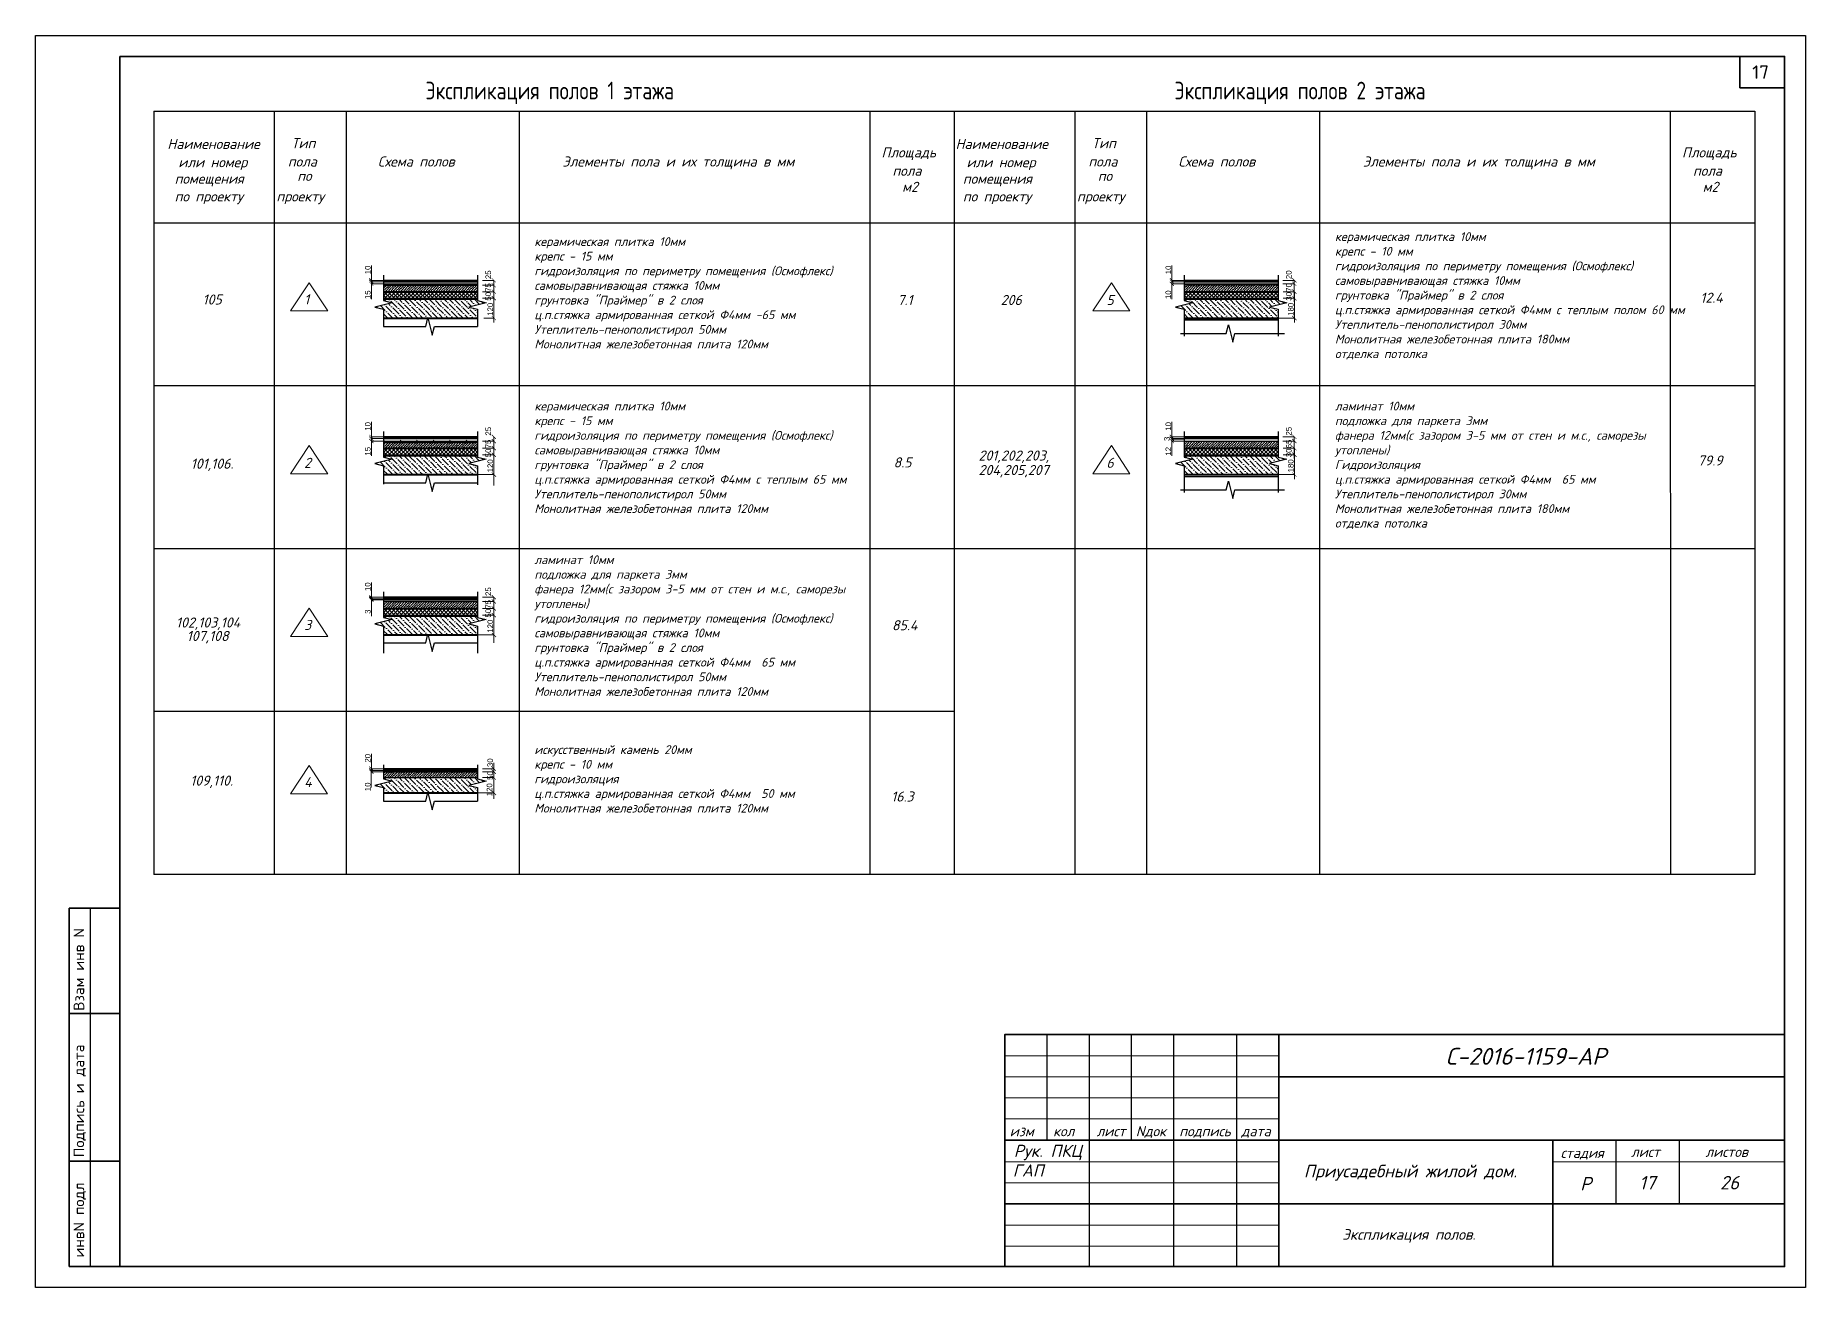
# Model space of a CAD drawing. Extents: x -12289450 to -10763036, y -7834513 to -6150123.
# Drawn here: x -11034340 to -11004100, y -7715920 to -7694536 of the extents above; entities that cross this region are included whole.
import ezdxf

# ---------------------------------------------------------------- set-up
doc = ezdxf.new("R2010")
doc.units = 0
doc.header["$LTSCALE"] = 25
for name, color, linetype in [('003-ТЕКСТ', 7, 'Continuous'), ('1рамка1', 7, 'Continuous'), ('Annotation - Text', 7, 'Continuous'), ('ArchiCAD', 7, 'Continuous'), ('kassa', 7, 'Continuous'), ('Новое', 51, 'Continuous')]:
    doc.layers.add(name, color=color, linetype=linetype)
for name, color, linetype, lineweight in [('SHTRIH', 253, 'Continuous', 5), ('РАЗМЕРЫ AMS', 5, 'Continuous', 15), ('Рамка', 7, 'Continuous', 0), ('таблица', 7, 'Continuous', 30), ('Текст AMS', 7, 'Continuous', 9), ('штриховка', 252, 'Continuous', 9)]:
    doc.layers.add(name, color=color, linetype=linetype, lineweight=lineweight)
doc.styles.add('ARIAL', font='isocpeui.ttf')
doc.styles.add('gismo', font='isocpeui.ttf')
doc.styles.add('GOST 2.304', font='cs_gost2304.shx')
doc.styles.add('SIMP701', font='simplex701.shx')
doc.styles.get("Standard").update_dxf_attribs({"font": 'arial.ttf'})
doc.styles.add('Style-Arial', font='arial.ttf')

msp = doc.modelspace()

# ---------------------------------------------------------------- texts
at = {"insert": (-11005011.8, -7695048.6), "char_height": 228.686, "width": 435.592, "attachment_point": 1}
msp.add_mtext('{\\Fsimplex|c0;17}', dxfattribs=at)
at = {"layer": '003-ТЕКСТ', "lineweight": 30, "style": 'SIMP701'}
for s, height, p in [('Взам инв N', 180, (-11033505.7, -7711193.4)), ('Подпись и дата', 179.996, (-11033505.7, -7713694.5)), ('инвN подл', 180, (-11033505.7, -7715406.6))]:
    msp.add_text(s, height=height, rotation=90, dxfattribs=at).set_placement(p)
at = {"layer": 'Annotation - Text', "color": 0, "lineweight": 25}
for s, height, style, p in [('Экспликация полов 1 этажа ', 300, 'GOST 2.304', (-11027676.3, -7695627.6)), ('Экспликация полов 2 этажа ', 300, 'GOST 2.304', (-11014881.6, -7695627.6)), ('С-2016-1159-АР', 288.596, 'gismo', (-11010248.1, -7712114.5)), ('Nдок', 173.16, 'gismo', (-11015541.4, -7713335.5)), ('изм', 173.16, 'gismo', (-11017695.8, -7713335.5)), ('кол', 173.16, 'gismo', (-11016954.1, -7713335.5)), ('лист', 173.16, 'gismo', (-11016212.5, -7713335.5)), ('подпись', 173.16, 'gismo', (-11014799.7, -7713335.5)), ('дата', 173.16, 'gismo', (-11013740.2, -7713335.5)), ('Рук. ПКЦ', 207.79, 'gismo', (-11017625.2, -7713688.4)), ('стадия', 173.16, 'gismo', (-11008283.5, -7713706.1)), ('лист', 173.16, 'gismo', (-11007082.7, -7713688.4)), ('листов', 173.16, 'gismo', (-11005811.3, -7713688.4)), ('ГАП', 207.79, 'gismo', (-11017642.8, -7714023.7)), ('Приусадебный жилой дом.', 215.414, 'gismo', (-11012670.7, -7714037.5)), ('Р', 230.9, 'gismo', (-11007950.3, -7714260.1)), ('17', 230.88, 'gismo', (-11006942.4, -7714244.1)), ('26', 230.88, 'gismo', (-11005561.8, -7714244.1)), ('Экспликация полов.', 181.815, 'gismo', (-11012015.2, -7715103))]:
    msp.add_text(s, height=height, dxfattribs=dict(at, style=style)).set_placement(p)
at = {"layer": 'РАЗМЕРЫ AMS', "attachment_point": 5, "rotation": 90, "style": 'Style-Arial'}
for s, insert, char_height in [('10', (-11028661.1, -7698540.6), 95.45), ('25', (-11026603, -7698623.2), 95.45), ('10', (-11014986, -7698540.6), 95.45), ('20', (-11012927.9, -7698623.2), 95.45), ('15', (-11028661.6, -7698965.1), 95.45), ('50', (-11026603, -7698992.3), 95.45), ('75', (-11026603, -7698841), 95.45), ('10', (-11014986.5, -7698965.1), 95.45), ('70', (-11012927.9, -7698841), 95.45), ('30', (-11012927.9, -7698992.3), 95.45), ('120', (-11026568.7, -7699213.5), 95.45), ('180', (-11012893.6, -7699213.5), 95.45), ('10', (-11028661.2, -7701213.4), 95.45), ('25', (-11026603.1, -7701296), 95.45), ('10', (-11014986.1, -7701213.4), 95.45), ('25', (-11012928, -7701296), 95.45), ('15', (-11028661.6, -7701637.9), 95.45), ('50', (-11026603.1, -7701665.2), 95.45), ('75', (-11026603.1, -7701513.8), 95.45), ('3', (-11015010.7, -7701425.3), 95.5), ('12', (-11014986.6, -7701637.9), 95.45), ('65', (-11012928, -7701513.8), 95.45), ('30', (-11012928, -7701665.2), 95.45), ('120', (-11026568.8, -7701886.3), 95.45), ('180', (-11012893.7, -7701886.3), 95.45), ('10', (-11028661.1, -7703951.8), 95.45), ('25', (-11026603, -7704034.4), 95.45), ('3', (-11028661.6, -7704376.4), 95.5), ('50', (-11026603, -7704403.6), 95.45), ('75', (-11026603, -7704252.2), 95.45), ('120', (-11026568.7, -7704624.7), 95.45), ('20', (-11028661.6, -7706880.2), 95.45), ('30', (-11026571.2, -7706956.4), 95.45), ('50', (-11026569.2, -7707175.2), 95.45), ('10', (-11028662, -7707368.1), 95.45), ('120', (-11026582.8, -7707417.7), 95.45)]:
    msp.add_mtext(s, dxfattribs=dict(at, insert=insert, char_height=char_height))
at = {"layer": 'Текст AMS', "color": 0, "style": 'ARIAL'}
for s, height, p in [('Наименование', 172.118, (-11032085.6, -7696475)), ('Тип', 172.12, (-11029966.9, -7696462.9)), ('Площадь', 172.12, (-11019886.6, -7696620.2)), ('Наименование', 172.118, (-11018620.4, -7696475)), ('Тип', 172.12, (-11016291.9, -7696462.9)), ('Площадь', 172.12, (-11006211.6, -7696620.2)), ('или номер', 172.12, (-11031897.9, -7696787.7)), ('пола', 172.12, (-11030026.9, -7696775.6)), ('Схема полов', 172.118, (-11028489.3, -7696775.6)), ('Элементы пола и их толщина в мм', 172.118, (-11025336.9, -7696775.6)), ('пола', 172.12, (-11019698.9, -7696932.9)), ('или номер', 172.12, (-11018432.6, -7696787.7)), ('пола', 172.12, (-11016351.9, -7696775.6)), ('Схема полов', 172.118, (-11014814.3, -7696775.6)), ('Элементы пола и их толщина в мм', 172.118, (-11011661.9, -7696775.6)), ('пола', 172.12, (-11006023.9, -7696932.9)), ('помещения', 172.12, (-11031960.5, -7697069.1)), ('по', 172.12, (-11029865.9, -7697020.8)), ('м2', 172.12, (-11019533.1, -7697207.4)), ('помещения', 172.12, (-11018495.2, -7697069.1)), ('по', 172.12, (-11016190.9, -7697020.8)), ('м2', 172.12, (-11005858.1, -7697207.4)), ('по проекту', 172.12, (-11031960.5, -7697371.4)), ('проекту', 172.12, (-11030222.5, -7697371.4)), ('по проекту', 172.12, (-11018495.2, -7697371.4)), ('проекту', 172.12, (-11016547.4, -7697371.4)), ('12.4', 172.12, (-11005898.9, -7699101.5)), ('105', 172.12, (-11031484, -7699132)), ('1', 172.1, (-11029748.6, -7699129.3)), ('7.1', 172.12, (-11019613, -7699140.3)), ('206', 172.12, (-11017850.1, -7699140.3)), ('5', 172.1, (-11016044.4, -7699141.1)), ('201,202,203,', 172.118, (-11018228.4, -7701796.5)), ('101,106.', 172.12, (-11031685.7, -7701935.4)), ('2', 172.1, (-11029748.5, -7701921.1)), ('8.5', 172.12, (-11019679.9, -7701914.2)), ('204,205,207', 172.118, (-11018228.4, -7702044.1)), ('6', 172.1, (-11016044.4, -7701921.1)), ('79.9', 172.12, (-11005942.7, -7701881.5)), ('102,103,104', 172.118, (-11031938.2, -7704648)), ('3', 172.1, (-11029748.6, -7704689.3)), ('85.4', 172.12, (-11019706.6, -7704694.4)), ('107,108', 172.12, (-11031755.1, -7704877.6)), ('109,110.', 172.12, (-11031695.1, -7707347.7)), ('4', 172.1, (-11029749, -7707374)), ('16.3', 172.12, (-11019720.4, -7707619.7))]:
    msp.add_text(s, height=height, dxfattribs=at).set_placement(p)
at = {"layer": 'Текст AMS', "color": 0, "char_height": 150, "width": 5723.169, "attachment_point": 1, "style": 'ARIAL'}
for s, insert in [('\\pt12;керамическая плитка 10мм\\Pкрепс - 15 мм\\Pгидроизоляция по периметру помещения (Осмофлекс)\\Pсамовыравнивающая стяжка 10мм\\Pгрунтовка "Праймер" в 2 слоя\\Pц.п.стяжка армированная сеткой Ф4мм -65 мм\\PУтеплитель-пенополистирол 50мм\\PМонолитная железобетонная плита 120мм\\P  ', (-11025815.5, -7697981.4)), ('\\pt12;керамическая плитка 10мм\\Pкрепс - 10 мм\\Pгидроизоляция по периметру помещения (Осмофлекс)\\Pсамовыравнивающая стяжка 10мм\\Pгрунтовка "Праймер" в 2 слоя\\Pц.п.стяжка армированная сеткой Ф4мм с теплым полом 60 мм\\PУтеплитель-пенополистирол 30мм\\PМонолитная железобетонная плита 180мм\\Pотделка потолка', (-11012140.4, -7697896.8)), ('\\pt12;керамическая плитка 10мм\\Pкрепс - 15 мм\\Pгидроизоляция по периметру помещения (Осмофлекс)\\Pсамовыравнивающая стяжка 10мм\\Pгрунтовка "Праймер" в 2 слоя\\P\\ptz;ц.п.стяжка армированная сеткой Ф4мм с теплым 65 мм\\P\\pt12;Утеплитель-пенополистирол 50мм\\PМонолитная железобетонная плита 120мм\\P \\P\\P\\P\\P ', (-11025815.4, -7700791.1)), ('\\pt12;ламинат 10мм\\Pподложка для паркета 3мм\\Pфанера 12мм(с зазором 3-5 мм от стен и м.с., саморезы утоплены)\\PГидроизоляция\\Pц.п.стяжка армированная сеткой Ф4мм  65 мм\\PУтеплитель-пенополистирол 30мм\\PМонолитная железобетонная плита 180мм\\Pотделка потолка', (-11012140.5, -7700791.1)), ('\\pt12;ламинат 10мм\\Pподложка для паркета 3мм\\Pфанера 12мм(с зазором 3-5 мм от стен и м.с., саморезы утоплены)\\Pгидроизоляция по периметру помещения (Осмофлекс)\\Pсамовыравнивающая стяжка 10мм\\Pгрунтовка "Праймер" в 2 слоя\\Pц.п.стяжка армированная сеткой Ф4мм  65 мм\\PУтеплитель-пенополистирол 50мм\\PМонолитная железобетонная плита 120мм\\P ', (-11025815.5, -7703414.7)), ('\\pt12;искусственный камень 20мм\\Pкрепс - 10 мм\\Pгидроизоляция \\Pц.п.стяжка армированная сеткой Ф4мм  50 мм\\PМонолитная железобетонная плита 120мм\\P  \\P\\P\\P ', (-11025815.8, -7706657.5))]:
    msp.add_mtext(s, dxfattribs=dict(at, insert=insert))

# ---------------------------------------------------------------- blocks, each defined once
blk = doc.blocks.new('_ArchTick')
at = {"color": 0, "linetype": 'ByBlock', "const_width": 0.15}
blk.add_lwpolyline([(-0.5, -0.5), (0.5, 0.5)], dxfattribs=at)

# ---------------------------------------------------------------- hatches: boundary and pattern name
at = {"layer": 'SHTRIH', "ltscale": 100}
h = msp.add_hatch(dxfattribs=at)
h.set_pattern_fill('BRASS,_O', color=256, scale=9.545269, angle=90)
h.set_pattern_definition([(90, (878774.76, -1630699.67), (-60.6124584, 4e-15), []), (90, (878744.45, -1630699.67), (-60.6124584, 4e-15), [30.3062292, -15.1531146])])
h.paths.add_polyline_path([(-11028392.3, -7698743.1), (-11026785.3, -7698743.1), (-11026785.3, -7698718.7), (-11028392.3, -7698718.7)])
h = msp.add_hatch(dxfattribs=at)
h.set_pattern_fill('DOLMIT', color=256, scale=3.695928)
h.set_pattern_definition([(0, (-11028392.334, -7698790.86), (0, 23.46914), []), (45, (-11028392.334, -7698790.86), (-46.9383, 46.9383), [33.1904, -66.3808])])
h.paths.add_polyline_path([(-11026785.3, -7698777.9), (-11028392.3, -7698777.9), (-11028392.3, -7698790.9), (-11026785.3, -7698790.9)])
at = {"layer": 'SHTRIH', "ltscale": 4}
h = msp.add_hatch(dxfattribs=at)
h.set_pattern_fill('ANSI36', color=256, scale=9.545269, style=0)
h.set_pattern_definition([(45, (124776.266, -1338704.81), (16.072305134, 58.93178549), [75.765573, -15.1531146, 0, -15.1531146])])
h.paths.add_polyline_path([(-11028392.3, -7698803.8), (-11028392.3, -7698912.3), (-11026785.3, -7698912.3), (-11026785.3, -7698803.8)])
at = {"layer": 'SHTRIH', "ltscale": 100}
h = msp.add_hatch(dxfattribs=at)
h.set_pattern_fill('ANSI37', color=256, scale=14.783713)
h.set_pattern_definition([(45, (124776.266, -1338704.81), (-33.19038159, 33.19038159), []), (135, (124776.266, -1338704.81), (-33.19038159, -33.19038159), [])])
h.paths.add_polyline_path([(-11028392.3, -7698912.3), (-11028392.3, -7699025.1), (-11026785.3, -7699025.1), (-11026785.3, -7698912.3), (-11026788.2, -7698912.3)])
h = msp.add_hatch(dxfattribs=at)
h.set_pattern_fill('BRASS,_O', color=256, scale=9.545269, angle=90)
h.set_pattern_definition([(90, (892449.86, -1630699.67), (-60.6124584, 4e-15), []), (90, (892419.554, -1630699.67), (-60.6124584, 4e-15), [30.3062292, -15.1531146])])
h.paths.add_polyline_path([(-11014717.2, -7698741.5), (-11013110.2, -7698741.5), (-11013110.2, -7698718.7), (-11014717.2, -7698718.7)])
h = msp.add_hatch(dxfattribs=at)
h.set_pattern_fill('DOLMIT', color=256, scale=3.695928)
h.set_pattern_definition([(0, (-11014717.232, -7698790.86), (0, 23.46914), []), (45, (-11014717.23, -7698790.86), (-46.9383, 46.9383), [33.1904, -66.3808])])
h.paths.add_polyline_path([(-11013110.2, -7698777.9), (-11014717.2, -7698777.9), (-11014717.2, -7698790.9), (-11013110.2, -7698790.9)])
at = {"layer": 'SHTRIH', "ltscale": 4}
h = msp.add_hatch(dxfattribs=at)
h.set_pattern_fill('ANSI36', color=256, scale=9.545269, style=0)
h.set_pattern_definition([(45, (138451.368, -1338704.81), (16.072305134, 58.93178549), [75.765573, -15.1531146, 0, -15.1531146])])
h.paths.add_polyline_path([(-11014717.2, -7698796.2), (-11014717.2, -7698912.3), (-11013110.2, -7698912.3), (-11013110.2, -7698796.2)])
at = {"layer": 'SHTRIH', "ltscale": 100}
h = msp.add_hatch(dxfattribs=at)
h.set_pattern_fill('ANSI37', color=256, scale=14.783713)
h.set_pattern_definition([(45, (138451.37, -1338704.81), (-33.19038159, 33.19038159), []), (135, (138451.37, -1338704.81), (-33.19038159, -33.19038159), [])])
h.paths.add_polyline_path([(-11014717.2, -7698912.3), (-11014717.2, -7699025.1), (-11013110.2, -7699025.1), (-11013110.2, -7698912.3), (-11013113.1, -7698912.3)])
at = {"layer": 'SHTRIH', "ltscale": 4}
h = msp.add_hatch(dxfattribs=at)
h.set_pattern_fill('ANSI36', color=256, scale=19.090538, angle=90, style=0)
h.set_pattern_definition([(135, (124776.266, -1338704.81), (-117.86357098, 32.14461027), [151.531146, -30.3062292, 0, -30.3062292])])
h.paths.add_polyline_path([(-11026785.3, -7699363.5), (-11026785.3, -7699211.3), (-11026933.2, -7699174.4), (-11026637.5, -7699100.4), (-11026785.3, -7699063.5), (-11026785.3, -7699042.5), (-11028392.3, -7699042.5), (-11028392.3, -7699063.5), (-11028244.5, -7699100.4), (-11028540.2, -7699174.4), (-11028392.3, -7699211.3), (-11028392.3, -7699363.5)])
h = msp.add_hatch(dxfattribs=at)
h.set_pattern_fill('ANSI36', color=256, scale=19.090538, angle=90, style=0)
h.set_pattern_definition([(135, (138451.37, -1338704.81), (-117.86357098, 32.14461027), [151.531146, -30.3062292, 0, -30.3062292])])
h.paths.add_polyline_path([(-11013110.2, -7699363.5), (-11013110.2, -7699211.3), (-11013258.1, -7699174.4), (-11012962.4, -7699100.4), (-11013110.2, -7699063.5), (-11013110.2, -7699042.5), (-11014717.2, -7699042.5), (-11014717.2, -7699063.5), (-11014569.4, -7699100.4), (-11014865.1, -7699174.4), (-11014717.2, -7699211.3), (-11014717.2, -7699363.5)])
at = {"layer": 'SHTRIH', "ltscale": 100}
h = msp.add_hatch(dxfattribs=at)
h.set_pattern_fill('BRASS,_O', color=256, scale=9.545269, angle=90)
h.set_pattern_definition([(90, (878774.715, -1633372.496), (-60.6124584, 4e-15), []), (90, (878744.41, -1633372.496), (-60.6124584, 4e-15), [30.3062292, -15.1531146])])
h.paths.add_polyline_path([(-11028392.4, -7701391.6), (-11028392.4, -7701421.1), (-11026785.4, -7701421.1), (-11026785.4, -7701391.6)])
h = msp.add_hatch(dxfattribs=at)
h.set_pattern_fill('DOLMIT', color=256, scale=3.695928)
h.set_pattern_definition([(0, (-11028392.378, -7701463.688), (0, 23.46914), []), (45, (-11028392.38, -7701463.69), (-46.9383, 46.9383), [33.1904, -66.3808])])
h.paths.add_polyline_path([(-11026785.4, -7701450.7), (-11028392.4, -7701450.7), (-11028392.4, -7701463.7), (-11026785.4, -7701463.7)])
at = {"layer": 'SHTRIH', "ltscale": 4}
h = msp.add_hatch(dxfattribs=at)
h.set_pattern_fill('ANSI36', color=256, scale=9.545269, style=0)
h.set_pattern_definition([(45, (124776.223, -1341377.64), (16.072305134, 58.93178549), [75.765573, -15.1531146, 0, -15.1531146])])
h.paths.add_polyline_path([(-11026785.4, -7701486.3), (-11028392.4, -7701486.3), (-11028392.4, -7701585.1), (-11026785.4, -7701585.1)])
at = {"layer": 'SHTRIH', "ltscale": 100}
h = msp.add_hatch(dxfattribs=at)
h.set_pattern_fill('ANSI37', color=256, scale=14.783713)
h.set_pattern_definition([(45, (124776.223, -1341377.64), (-33.19038159, 33.19038159), []), (135, (124776.223, -1341377.64), (-33.19038159, -33.19038159), [])])
h.paths.add_polyline_path([(-11028392.4, -7701585.1), (-11028392.4, -7701697.9), (-11026785.4, -7701697.9), (-11026785.4, -7701585.1), (-11026788.3, -7701585.1)])
h = msp.add_hatch(dxfattribs=at)
h.set_pattern_fill('BRASS,_O', color=256, scale=9.545269, angle=90)
h.set_pattern_definition([(90, (892449.805, -1633372.496), (-60.6124584, 4e-15), []), (90, (892419.5, -1633372.496), (-60.6124584, 4e-15), [30.3062292, -15.1531146])])
h.paths.add_polyline_path([(-11014717.3, -7701391.6), (-11014717.3, -7701421.1), (-11013110.3, -7701421.1), (-11013110.3, -7701391.6)])
at = {"layer": 'SHTRIH', "ltscale": 4}
h = msp.add_hatch(dxfattribs=at)
h.set_pattern_fill('ANSI36', color=256, scale=9.545269, style=0)
h.set_pattern_definition([(45, (138451.312, -1341377.64), (16.072305134, 58.93178549), [75.765573, -15.1531146, 0, -15.1531146])])
h.paths.add_polyline_path([(-11014717.3, -7701463.7), (-11014717.3, -7701585.1), (-11013110.3, -7701585.1), (-11013110.3, -7701463.7)])
at = {"layer": 'SHTRIH', "ltscale": 100}
h = msp.add_hatch(dxfattribs=at)
h.set_pattern_fill('ANSI37', color=256, scale=14.783713)
h.set_pattern_definition([(45, (138451.312, -1341377.64), (-33.19038159, 33.19038159), []), (135, (138451.312, -1341377.64), (-33.19038159, -33.19038159), [])])
h.paths.add_polyline_path([(-11014717.3, -7701585.1), (-11014717.3, -7701697.9), (-11013110.3, -7701697.9), (-11013110.3, -7701585.1), (-11013113.2, -7701585.1)])
at = {"layer": 'SHTRIH', "ltscale": 4}
h = msp.add_hatch(dxfattribs=at)
h.set_pattern_fill('ANSI36', color=256, scale=19.090538, angle=90, style=0)
h.set_pattern_definition([(135, (124776.22, -1341377.64), (-117.86357098, 32.14461027), [151.531146, -30.3062292, 0, -30.3062292])])
h.paths.add_polyline_path([(-11026785.4, -7702036.4), (-11026785.4, -7701884.1), (-11026933.2, -7701847.2), (-11026637.5, -7701773.3), (-11026785.4, -7701736.3), (-11026785.4, -7701715.3), (-11028392.4, -7701715.3), (-11028392.4, -7701736.3), (-11028244.5, -7701773.3), (-11028540.2, -7701847.2), (-11028392.4, -7701884.1), (-11028392.4, -7702036.4)])
h = msp.add_hatch(dxfattribs=at)
h.set_pattern_fill('ANSI36', color=256, scale=19.090538, angle=90, style=0)
h.set_pattern_definition([(135, (138451.31, -1341377.64), (-117.86357098, 32.14461027), [151.531146, -30.3062292, 0, -30.3062292])])
h.paths.add_polyline_path([(-11013110.3, -7702036.4), (-11013110.3, -7701884.1), (-11013258.1, -7701847.2), (-11012962.5, -7701773.3), (-11013110.3, -7701736.3), (-11013110.3, -7701715.3), (-11014717.3, -7701715.3), (-11014717.3, -7701736.3), (-11014569.5, -7701773.3), (-11014865.1, -7701847.2), (-11014717.3, -7701884.1), (-11014717.3, -7702036.4)])
h = msp.add_hatch(dxfattribs=at)
h.set_pattern_fill('ANSI36', color=256, scale=9.545269, style=0)
h.set_pattern_definition([(45, (124776.28, -1344116.06), (16.072305134, 58.93178549), [75.765573, -15.1531146, 0, -15.1531146])])
h.paths.add_polyline_path([(-11028392.3, -7704202.1), (-11028392.3, -7704323.5), (-11026785.3, -7704323.5), (-11026785.3, -7704202.1)])
at = {"layer": 'SHTRIH', "ltscale": 100}
h = msp.add_hatch(dxfattribs=at)
h.set_pattern_fill('ANSI37', color=256, scale=14.783713)
h.set_pattern_definition([(45, (124776.28, -1344116.06), (-33.19038159, 33.19038159), []), (135, (124776.28, -1344116.06), (-33.19038159, -33.19038159), [])])
h.paths.add_polyline_path([(-11028392.3, -7704323.5), (-11028392.3, -7704436.3), (-11026785.3, -7704436.3), (-11026785.3, -7704323.5), (-11026788.2, -7704323.5)])
at = {"layer": 'SHTRIH', "ltscale": 4}
h = msp.add_hatch(dxfattribs=at)
h.set_pattern_fill('ANSI36', color=256, scale=19.090538, angle=90, style=0)
h.set_pattern_definition([(135, (124776.28, -1344116.06), (-117.86357098, 32.14461027), [151.531146, -30.3062292, 0, -30.3062292])])
h.paths.add_polyline_path([(-11026785.3, -7704774.8), (-11026785.3, -7704622.6), (-11026933.2, -7704585.6), (-11026637.5, -7704511.7), (-11026785.3, -7704474.7), (-11026785.3, -7704453.7), (-11028392.3, -7704453.7), (-11028392.3, -7704474.7), (-11028244.5, -7704511.7), (-11028540.2, -7704585.6), (-11028392.3, -7704622.6), (-11028392.3, -7704774.8)])
at = {"layer": 'SHTRIH', "ltscale": 100}
h = msp.add_hatch(dxfattribs=at)
h.set_pattern_fill('BRASS,_O', color=256, scale=9.545269, angle=90)
h.set_pattern_definition([(90, (878774.32, -1639039.23), (-60.6124584, 4e-15), []), (90, (878744.015, -1639039.23), (-60.6124584, 4e-15), [30.3062292, -15.1531146])])
h.paths.add_polyline_path([(-11028392.8, -7707058.3), (-11028392.8, -7707087.9), (-11026785.8, -7707087.9), (-11026785.8, -7707058.3)])
at = {"layer": 'SHTRIH', "ltscale": 4}
h = msp.add_hatch(dxfattribs=at)
h.set_pattern_fill('ANSI36', color=256, scale=9.545269, style=0)
h.set_pattern_definition([(45, (124775.83, -1346990.805), (16.072305134, 58.93178549), [75.765573, -15.1531146, 0, -15.1531146])])
h.paths.add_polyline_path([(-11026785.8, -7707109.9), (-11028392.8, -7707109.9), (-11028392.8, -7707211.1), (-11026785.8, -7707211.1)])
h = msp.add_hatch(dxfattribs=at)
h.set_pattern_fill('ANSI36', color=256, scale=19.090538, angle=90, style=0)
h.set_pattern_definition([(135, (124775.83, -1346873.5), (-117.86357098, 32.14461027), [151.531146, -30.3062292, 0, -30.3062292])])
h.paths.add_polyline_path([(-11026785.8, -7707473.1), (-11026785.8, -7707380), (-11026933.6, -7707343), (-11026637.9, -7707269.1), (-11026785.8, -7707232.2), (-11026785.8, -7707211.1), (-11028392.8, -7707211.1), (-11028392.8, -7707232.2), (-11028244.9, -7707269.1), (-11028540.6, -7707343), (-11028392.8, -7707380), (-11028392.8, -7707473.1)])

# ---------------------------------------------------------------- linework, layer by layer
at = {"lineweight": 30}
for p, q in [((-11032318.6, -7695831.4), (-11018643.3, -7695831.4)), ((-11032318.6, -7695831.4), (-11032318.3, -7708862.9)), ((-11030259.8, -7695831.4), (-11030259.6, -7708862.9)), ((-11029033.2, -7695831.4), (-11029033, -7708862.9)), ((-11026077.7, -7695831.4), (-11026077.4, -7708862.9)), ((-11020085.9, -7695831.7), (-11020085.6, -7708862.9)), ((-11018643.6, -7695831.4), (-11004968.3, -7695831.4)), ((-11018643.5, -7695831.4), (-11018643.1, -7708862.9)), ((-11016584.8, -7695831.4), (-11016584.5, -7708862.9)), ((-11015358.2, -7695831.4), (-11015357.9, -7708862.9)), ((-11012402.7, -7695831.4), (-11012402.4, -7708862.9)), ((-11006410.9, -7695831.7), (-11006410.6, -7708862.9)), ((-11004968.6, -7695831.4), (-11004968.6, -7708862.9)), ((-11018643.3, -7697743), (-11032318.6, -7697743)), ((-11004968.6, -7697743), (-11018643.8, -7697743)), ((-11004968.3, -7697743), (-11018643.6, -7697743)), ((-11018643.3, -7700522.9), (-11032318.5, -7700522.9)), ((-11018643.3, -7700522.9), (-11032318.5, -7700522.9)), ((-11004968.6, -7700522.9), (-11018643.8, -7700522.9)), ((-11018643.3, -7703302.9), (-11032318.4, -7703302.9)), ((-11004968.6, -7703302.9), (-11018643.8, -7703302.9)), ((-11018643.8, -7706082.9), (-11032319, -7706082.9)), ((-11018643.8, -7708862.9), (-11032319, -7708862.9)), ((-11018643.1, -7708862.9), (-11032318.3, -7708862.9)), ((-11004968, -7708862.9), (-11018643.1, -7708862.9))]:
    msp.add_line(p, q, dxfattribs=at)
at = {"linetype": 'Continuous', "lineweight": 30}
msp.add_line((-11032899.6, -7711480), (-11032899.6, -7710293.9), dxfattribs=at)
at = {"layer": '1рамка1', "color": 5, "ltscale": 10}
for p, q in [((-11028392.3, -7698777.9), (-11026785.3, -7698777.9)), ((-11014717.2, -7698777.9), (-11013110.2, -7698777.9)), ((-11028392.3, -7699363.5), (-11026785.3, -7699363.5)), ((-11028392.3, -7699373.2), (-11026785.3, -7699373.2)), ((-11014717.3, -7699395), (-11013110.3, -7699395)), ((-11028392.4, -7701421.1), (-11026785.4, -7701421.1)), ((-11014717.3, -7701421.1), (-11013110.3, -7701421.1)), ((-11028392.4, -7702036.4), (-11026785.4, -7702036.4)), ((-11014717.3, -7702067.8), (-11013110.3, -7702067.8)), ((-11028392.3, -7704159.6), (-11026785.3, -7704159.6)), ((-11028392.3, -7704174), (-11026785.3, -7704174)), ((-11028392.4, -7704765.1), (-11026785.4, -7704765.1)), ((-11028392.4, -7704774.8), (-11026785.4, -7704774.8)), ((-11028392.8, -7707087.9), (-11026785.8, -7707087.9))]:
    msp.add_line(p, q, dxfattribs=at)
at = {"layer": '1рамка1', "color": 5, "lineweight": 40, "ltscale": 10}
for p, q in [((-11028392.3, -7698912.3), (-11026785.3, -7698912.3)), ((-11014717.2, -7698912.3), (-11013110.2, -7698912.3)), ((-11028392.3, -7699363.5), (-11026785.3, -7699363.5)), ((-11014717.1, -7699363.5), (-11013110.2, -7699363.5)), ((-11028392.4, -7701585.1), (-11026785.4, -7701585.1)), ((-11014717.3, -7701585.1), (-11013110.3, -7701585.1)), ((-11028392.3, -7702036.4), (-11026785.3, -7702036.4)), ((-11014717.2, -7702036.4), (-11013110.2, -7702036.4)), ((-11028392.3, -7704323.5), (-11026785.3, -7704323.5)), ((-11028392.2, -7704774.8), (-11026785.2, -7704774.8)), ((-11028392.7, -7707473.1), (-11026785.7, -7707473.1))]:
    msp.add_line(p, q, dxfattribs=at)
at = {"layer": '1рамка1', "color": 5, "lineweight": 30, "ltscale": 10}
for p, q in [((-11028392.3, -7699025.1), (-11026785.3, -7699025.1)), ((-11014717.2, -7699025.1), (-11013110.2, -7699025.1)), ((-11028392.4, -7701697.9), (-11026785.4, -7701697.9)), ((-11014717.3, -7701697.9), (-11013110.3, -7701697.9)), ((-11028392.3, -7704436.3), (-11026785.3, -7704436.3)), ((-11028392.8, -7707211.1), (-11026785.8, -7707211.1)), ((-11028392.8, -7707211.1), (-11026785.8, -7707211.1))]:
    msp.add_line(p, q, dxfattribs=at)
at = {"layer": '1рамка1', "color": 5, "linetype": 'Continuous', "ltscale": 10}
for points in [[(-11028392.3, -7698628.2), (-11028392.3, -7699063.5), (-11028244.5, -7699100.4), (-11028540.2, -7699174.4), (-11028392.3, -7699211.3), (-11028392.3, -7699505.2)], [(-11026785.3, -7698628.2), (-11026785.3, -7699063.5), (-11026637.5, -7699100.4), (-11026933.2, -7699174.4), (-11026785.3, -7699211.3), (-11026785.3, -7699505.2)], [(-11014717.2, -7698628.2), (-11014717.2, -7699063.5), (-11014569.4, -7699100.4), (-11014865.1, -7699174.4), (-11014717.2, -7699211.3), (-11014717.2, -7699671.9)], [(-11013110.2, -7698628.2), (-11013110.2, -7699063.5), (-11012962.4, -7699100.4), (-11013258.1, -7699174.4), (-11013110.2, -7699211.3), (-11013110.2, -7699671.9)], [(-11028392.3, -7699505.2), (-11027671.7, -7699505.2), (-11027634.7, -7699357.3), (-11027560.8, -7699653), (-11027523.8, -7699505.2), (-11026785.3, -7699505.2)], [(-11014778, -7699625.6), (-11013996.7, -7699625.6), (-11013959.7, -7699477.8), (-11013885.8, -7699773.5), (-11013848.8, -7699625.6), (-11012999.4, -7699625.6)], [(-11028392.4, -7701301.1), (-11028392.4, -7701736.3), (-11028244.5, -7701773.3), (-11028540.2, -7701847.2), (-11028392.4, -7701884.1), (-11028392.4, -7702201)], [(-11026785.4, -7701301.1), (-11026785.4, -7701736.3), (-11026637.5, -7701773.3), (-11026933.2, -7701847.2), (-11026785.4, -7701884.1), (-11026785.4, -7702210.4)], [(-11014717.3, -7701301.1), (-11014717.3, -7701736.3), (-11014569.5, -7701773.3), (-11014865.1, -7701847.2), (-11014717.3, -7701884.1), (-11014717.3, -7702344.7)], [(-11013110.3, -7701301.1), (-11013110.3, -7701736.3), (-11012962.5, -7701773.3), (-11013258.1, -7701847.2), (-11013110.3, -7701884.1), (-11013110.3, -7702344.7)], [(-11028392.4, -7702178), (-11027671.8, -7702178), (-11027634.8, -7702030.2), (-11027560.9, -7702325.8), (-11027524, -7702178), (-11026785.4, -7702178)], [(-11014778, -7702298.5), (-11013996.7, -7702298.5), (-11013959.8, -7702150.6), (-11013885.8, -7702446.3), (-11013848.9, -7702298.5), (-11012999.4, -7702298.5)], [(-11028392.3, -7704039.5), (-11028392.3, -7704474.7), (-11028244.5, -7704511.7), (-11028540.2, -7704585.6), (-11028392.3, -7704622.6), (-11028392.3, -7705083.1)], [(-11028392.4, -7704039.5), (-11028392.4, -7704474.7), (-11028244.5, -7704511.7), (-11028540.2, -7704585.6), (-11028392.4, -7704622.6), (-11028392.4, -7704906.8)], [(-11026785.3, -7704039.5), (-11026785.3, -7704474.7), (-11026637.5, -7704511.7), (-11026933.2, -7704585.6), (-11026785.3, -7704622.6), (-11026785.3, -7705083.1)], [(-11026785.4, -7704039.5), (-11026785.4, -7704474.7), (-11026637.5, -7704511.7), (-11026933.2, -7704585.6), (-11026785.4, -7704622.6), (-11026785.3, -7704906.8)], [(-11028392.4, -7704906.8), (-11027671.8, -7704906.8), (-11027634.8, -7704759), (-11027560.9, -7705054.6), (-11027524, -7704906.8), (-11026785.4, -7704906.8)], [(-11028392.8, -7706990.3), (-11028392.8, -7707232.2), (-11028244.9, -7707269.1), (-11028540.6, -7707343), (-11028392.8, -7707380), (-11028392.8, -7707614.7)], [(-11026785.8, -7706990.3), (-11026785.8, -7707232.2), (-11026637.9, -7707269.1), (-11026933.6, -7707343), (-11026785.8, -7707380), (-11026785.8, -7707614.7)], [(-11028392.8, -7707614.7), (-11027672.2, -7707614.7), (-11027635.3, -7707466.9), (-11027561.4, -7707762.6), (-11027524.4, -7707614.7), (-11026785.8, -7707614.7)]]:
    msp.add_lwpolyline(points, dxfattribs=at)
at = {"layer": 'ArchiCAD', "color": 7, "linetype": 'Continuous', "lineweight": 35}
for p, q in [((-11033763.5, -7709439.9), (-11032899.6, -7709439.9)), ((-11033763.5, -7709439.9), (-11033763.5, -7715559.8)), ((-11033763.6, -7711239.8), (-11032899.6, -7711239.8)), ((-11017780.1, -7711599.8), (-11004460.1, -7711599.8)), ((-11013100.1, -7711599.8), (-11013100.1, -7715559.8)), ((-11013100.1, -7712319.8), (-11004460.1, -7712319.8)), ((-11017780.1, -7713399.8), (-11004460.1, -7713399.8)), ((-11008420.1, -7713399.8), (-11008420.1, -7715559.8)), ((-11033763.6, -7713759.8), (-11032899.6, -7713759.8)), ((-11017780.1, -7714491.2), (-11004460.1, -7714491.2)), ((-11033763.6, -7715559.8), (-11032899.6, -7715559.8))]:
    msp.add_line(p, q, dxfattribs=at)
at = {"layer": 'ArchiCAD', "color": 7, "linetype": 'Continuous', "lineweight": 25}
msp.add_line((-11032899.6, -7715198.7), (-11032899.6, -7711239.8), dxfattribs=at)
at = {"layer": 'ArchiCAD', "color": 7, "linetype": 'Continuous', "lineweight": 35}
for points in [[(-11032899.6, -7694896.2), (-11004460.1, -7694896.2), (-11004460.1, -7715559.8), (-11032899.6, -7715559.8)], [(-11004460.1, -7715559.8), (-11017780.1, -7715559.8), (-11017780.1, -7711599.8), (-11004460.1, -7711599.8), (-11004460.1, -7715559.8)]]:
    msp.add_lwpolyline(points, close=True, dxfattribs=at)
at = {"layer": 'ArchiCAD', "color": 7, "linetype": 'Continuous', "lineweight": 35, "extrusion": (1, 0, 0), "elevation": -11005222.4}
msp.add_lwpolyline([(-7694896.2, 0), (-7695429.8, 0)], dxfattribs=at)
at = {"layer": 'ArchiCAD', "color": 7, "linetype": 'Continuous', "lineweight": 35, "extrusion": (0, 1, 0), "elevation": -7695429.8}
msp.add_lwpolyline([(11005222.4, 0), (11004460.1, 0)], dxfattribs=at)
at = {"layer": 'kassa', "lineweight": 15}
for p, q in [((-11017780.1, -7711959.8), (-11013100.1, -7711959.8)), ((-11013100.1, -7712319.8), (-11017780.1, -7712319.8)), ((-11017780.1, -7712679.8), (-11013100.1, -7712679.8)), ((-11017780.1, -7713039.8), (-11013100.1, -7713039.8)), ((-11017780.1, -7713771.2), (-11013100.1, -7713771.2)), ((-11008420.1, -7713771.2), (-11004460.1, -7713771.2)), ((-11017780.1, -7714131.2), (-11013100.1, -7714131.2)), ((-11017780.1, -7714491.2), (-11013100.1, -7714491.2)), ((-11017780.1, -7714851.2), (-11013100.1, -7714851.2)), ((-11017780.1, -7715211.2), (-11013100.1, -7715211.2))]:
    msp.add_line(p, q, dxfattribs=at)
at = {"layer": 'Новое', "color": 7, "linetype": 'Continuous'}
for p, q in [((-11033403.5, -7709439.9), (-11033403.5, -7715559.8)), ((-11017780.1, -7711599.8), (-11017780.1, -7715559.8)), ((-11017060.1, -7711599.8), (-11017060.1, -7713399.8)), ((-11016340.1, -7711599.8), (-11016340.1, -7715559.8)), ((-11015620.1, -7711599.8), (-11015620.1, -7713399.8)), ((-11014900.1, -7711599.8), (-11014900.1, -7715559.8)), ((-11013820.1, -7711599.8), (-11013820.1, -7715559.8)), ((-11007340.1, -7713399.8), (-11007340.1, -7714491.2)), ((-11006260.1, -7713399.8), (-11006260.1, -7714491.2))]:
    msp.add_line(p, q, dxfattribs=at)
msp.add_lwpolyline([(-11034339.6, -7694536.2), (-11004100.1, -7694536.2), (-11004100.1, -7715919.8), (-11034339.6, -7715919.8)], close=True, dxfattribs=at)
msp.add_lwpolyline([(-11034339.6, -7694536.2), (-11004100.1, -7694536.2), (-11004100.1, -7715919.8), (-11034339.6, -7715919.8)], close=True, dxfattribs=at)
at = {"layer": 'РАЗМЕРЫ AMS'}
for p, q in [((-11028600.5, -7698718.7), (-11028600.5, -7698465)), ((-11014925.4, -7698718.7), (-11014925.4, -7698465)), ((-11028392.3, -7698777.9), (-11028601.5, -7698777.9)), ((-11028392.3, -7698718.7), (-11028601.1, -7698718.7)), ((-11028392.3, -7698743.1), (-11028601.1, -7698743.1)), ((-11028600.9, -7698748.3), (-11028600.9, -7698777.9)), ((-11028600.9, -7698777.9), (-11028600.9, -7699040.7)), ((-11028600.5, -7698748.3), (-11028600.5, -7698718.7)), ((-11026702.6, -7698718.7), (-11026508.4, -7698718.7)), ((-11026702.6, -7698803.4), (-11026508.4, -7698803.4)), ((-11026699.5, -7698912.3), (-11026507.5, -7698912.3)), ((-11026509, -7698718.7), (-11026509, -7699086.3)), ((-11014717.2, -7698741.5), (-11014926.4, -7698741.5)), ((-11014717.2, -7698777.9), (-11014926.4, -7698777.9)), ((-11014717.2, -7698718.7), (-11014926, -7698718.7)), ((-11014925.8, -7698748.3), (-11014925.8, -7698777.9)), ((-11014925.8, -7698777.9), (-11014925.8, -7699040.7)), ((-11014925.4, -7698748.3), (-11014925.4, -7698718.7)), ((-11013027.5, -7698718.7), (-11012833.3, -7698718.7)), ((-11013027.5, -7698777.9), (-11012833.3, -7698777.9)), ((-11013024.4, -7698912.3), (-11012832.4, -7698912.3)), ((-11012833.9, -7698718.7), (-11012833.9, -7699086.3)), ((-11012833, -7698913.7), (-11012833, -7699413.8)), ((-11026701.1, -7699025.1), (-11026507.5, -7699025.1)), ((-11026508, -7699086.3), (-11026508, -7699441.6)), ((-11013026, -7699025.1), (-11012832.4, -7699025.1)), ((-11012832.9, -7699086.3), (-11012832.9, -7699441.6)), ((-11026680.5, -7699363.5), (-11026507.5, -7699363.5)), ((-11013110.2, -7699363.5), (-11012832.4, -7699363.5)), ((-11028600.5, -7701391.6), (-11028600.5, -7701137.8)), ((-11014925.4, -7701391.6), (-11014925.4, -7701137.8)), ((-11028392.4, -7701421.1), (-11028601.6, -7701421.1)), ((-11028392.4, -7701463.7), (-11028601.6, -7701463.7)), ((-11028392.4, -7701391.6), (-11028601.1, -7701391.6)), ((-11028392.4, -7701421.1), (-11028601.1, -7701421.1)), ((-11028601, -7701421.1), (-11028601, -7701450.7)), ((-11028601, -7701450.7), (-11028601, -7701713.6)), ((-11028600.5, -7701421.1), (-11028600.5, -7701391.6)), ((-11026702.6, -7701463.7), (-11026508.4, -7701463.7)), ((-11026699.6, -7701585.1), (-11026507.5, -7701585.1)), ((-11026509, -7701391.6), (-11026509, -7701759.2)), ((-11026508.2, -7701586.6), (-11026508.2, -7702225.1)), ((-11026508.2, -7701586.6), (-11026508, -7702114.4)), ((-11026508.1, -7701586.6), (-11026508.1, -7702225.1)), ((-11014717.3, -7701421.1), (-11014926.5, -7701421.1)), ((-11014717.3, -7701463.7), (-11014926.5, -7701463.7)), ((-11014717.3, -7701391.6), (-11014926, -7701391.6)), ((-11014717.3, -7701421.1), (-11014926, -7701421.1)), ((-11014717.3, -7701430.1), (-11014926, -7701430.1)), ((-11014925.9, -7701421.1), (-11014925.9, -7701450.7)), ((-11014925.9, -7701450.7), (-11014925.9, -7701713.6)), ((-11014925.4, -7701421.1), (-11014925.4, -7701391.6)), ((-11013027.5, -7701391.6), (-11012833.3, -7701391.6)), ((-11013027.5, -7701463.7), (-11012833.3, -7701463.7)), ((-11013024.5, -7701585.1), (-11012832.4, -7701585.1)), ((-11012833.9, -7701391.6), (-11012833.9, -7701759.2)), ((-11012833.1, -7701586.6), (-11012833, -7702114.4)), ((-11026701.1, -7701697.9), (-11026507.5, -7701697.9)), ((-11026508.1, -7701759.2), (-11026508.1, -7702114.4)), ((-11026508.1, -7701759.2), (-11026508.1, -7702114.4)), ((-11026508, -7701759.2), (-11026508, -7702114.4)), ((-11013026, -7701697.9), (-11012832.4, -7701697.9)), ((-11012833, -7701759.2), (-11012833, -7702114.4)), ((-11026785.4, -7702036.4), (-11026507.5, -7702036.4)), ((-11026785.3, -7702036.4), (-11026507.4, -7702036.4)), ((-11026680.5, -7702036.4), (-11026507.5, -7702036.4)), ((-11013110.3, -7702036.4), (-11012832.4, -7702036.4)), ((-11028600.5, -7704130), (-11028600.5, -7703876.2)), ((-11028392.3, -7704159.6), (-11028601.5, -7704159.6)), ((-11028392.3, -7704173.5), (-11028601.5, -7704173.5)), ((-11028392.3, -7704130), (-11028601.1, -7704130)), ((-11028392.3, -7704159.6), (-11028601.1, -7704159.6)), ((-11028600.9, -7704159.6), (-11028600.9, -7704189.1)), ((-11028600.9, -7704189.1), (-11028600.9, -7704452)), ((-11028600.5, -7704159.6), (-11028600.5, -7704130)), ((-11026702.6, -7704130), (-11026508.4, -7704130)), ((-11026702.6, -7704202.1), (-11026508.4, -7704202.1)), ((-11026699.5, -7704323.5), (-11026507.4, -7704323.5)), ((-11026509, -7704130), (-11026509, -7704497.6)), ((-11026508.2, -7704325), (-11026507.4, -7704774.9)), ((-11026508.1, -7704325), (-11026508.1, -7704907.7)), ((-11026701, -7704436.3), (-11026507.4, -7704436.3)), ((-11026508.1, -7704497.6), (-11026508.1, -7704852.9)), ((-11026508, -7704497.6), (-11026508, -7704852.9)), ((-11026785.3, -7704774.8), (-11026507.4, -7704774.8)), ((-11026680.5, -7704774.8), (-11026507.5, -7704774.8)), ((-11028600.9, -7707058.3), (-11028600.9, -7706804.5)), ((-11028392.8, -7707087.9), (-11028602, -7707087.9)), ((-11028392.8, -7707109.9), (-11028602, -7707109.9)), ((-11028392.8, -7707058.3), (-11028601.5, -7707058.3)), ((-11028392.8, -7707087.9), (-11028601.5, -7707087.9)), ((-11028601.4, -7707087.9), (-11028601.4, -7707117.4)), ((-11028601.4, -7707117.4), (-11028601.4, -7707380.3)), ((-11028600.9, -7707087.9), (-11028600.9, -7707058.3)), ((-11026703, -7707058.3), (-11026508.8, -7707058.3)), ((-11026703, -7707109.9), (-11026508.8, -7707109.9)), ((-11026509.4, -7707071.2), (-11026509.4, -7707255)), ((-11026508.6, -7706959.5), (-11026508.6, -7707490.1)), ((-11026508.6, -7707023.3), (-11026508.6, -7707572.6)), ((-11026508.6, -7707082.4), (-11026508.6, -7707518.1)), ((-11026701.5, -7707211.1), (-11026507.9, -7707211.1)), ((-11026700, -7707211.1), (-11026507.9, -7707211.1)), ((-11026508.5, -7707255), (-11026508.6, -7707518.1)), ((-11026785.8, -7707473.1), (-11026507.9, -7707473.1)), ((-11026692, -7707473.1), (-11026507.8, -7707473.1))]:
    msp.add_line(p, q, dxfattribs=at)
at = {"layer": 'Рамка', "color": 0}
for points in [[(-11029979.6, -7699241.8), (-11029346.6, -7699241.8), (-11029663.1, -7698760.1), (-11029979.6, -7699241.8)], [(-11016275.4, -7699241.8), (-11015642.4, -7699241.8), (-11015958.9, -7698760.1), (-11016275.4, -7699241.8)], [(-11029979.5, -7702021.8), (-11029346.5, -7702021.8), (-11029663, -7701540.1), (-11029979.5, -7702021.8)], [(-11029979.5, -7702021.8), (-11029346.5, -7702021.8), (-11029663, -7701540.1), (-11029979.5, -7702021.8)], [(-11016275.4, -7702021.8), (-11015642.4, -7702021.8), (-11015958.9, -7701540.1), (-11016275.4, -7702021.8)], [(-11029979.6, -7704801.8), (-11029346.6, -7704801.8), (-11029663.1, -7704320), (-11029979.6, -7704801.8)], [(-11029980, -7707486.5), (-11029347, -7707486.5), (-11029663.5, -7707004.8), (-11029980, -7707486.5)], [(-11029980, -7707486.5), (-11029347, -7707486.5), (-11029663.5, -7707004.8), (-11029980, -7707486.5)]]:
    msp.add_lwpolyline(points, dxfattribs=at)
at = {"layer": 'таблица', "ltscale": 500}
msp.add_line((-11032899.6, -7712559.8), (-11032899.6, -7715123.4), dxfattribs=at)
at = {"layer": 'штриховка', "color": 5, "lineweight": 40}
for p, q in [((-11028392.3, -7698718.7), (-11026785.3, -7698718.7)), ((-11014717.2, -7698718.7), (-11013110.2, -7698718.7)), ((-11028392.4, -7701391.6), (-11026785.4, -7701391.6)), ((-11014717.3, -7701391.6), (-11013110.3, -7701391.6)), ((-11014717.3, -7701391.6), (-11013110.3, -7701391.6)), ((-11028392.3, -7704130), (-11026785.3, -7704130)), ((-11028392.8, -7707058.3), (-11026785.8, -7707058.3))]:
    msp.add_line(p, q, dxfattribs=at)
at = {"layer": 'штриховка', "color": 5, "lineweight": 25}
for p, q in [((-11028392.3, -7698743.1), (-11026785.3, -7698743.1)), ((-11028392.3, -7698777.9), (-11026785.3, -7698777.9)), ((-11028392.3, -7698803.8), (-11026785.3, -7698803.8)), ((-11014717.2, -7698741.5), (-11013110.2, -7698741.5)), ((-11014717.2, -7698777.9), (-11013110.2, -7698777.9)), ((-11014717.2, -7698796.2), (-11013110.2, -7698796.2)), ((-11028392.3, -7699042.5), (-11026785.3, -7699042.5)), ((-11014717.2, -7699042.5), (-11013110.2, -7699042.5)), ((-11028392.4, -7701421.1), (-11026785.4, -7701421.1)), ((-11028392.4, -7701463.7), (-11026785.4, -7701463.7)), ((-11028392.4, -7701486.3), (-11026785.4, -7701486.3)), ((-11014717.3, -7701421.1), (-11013110.3, -7701421.1)), ((-11014717.3, -7701463.7), (-11013110.3, -7701463.7)), ((-11014717.3, -7701463.7), (-11013110.3, -7701463.7)), ((-11028392.4, -7701715.3), (-11026785.4, -7701715.3)), ((-11014717.3, -7701715.3), (-11013110.3, -7701715.3)), ((-11028392.3, -7704159.6), (-11026785.3, -7704159.6)), ((-11028392.3, -7704202.1), (-11026785.3, -7704202.1)), ((-11028392.3, -7704453.7), (-11026785.3, -7704453.7)), ((-11028392.8, -7707087.9), (-11026785.8, -7707087.9)), ((-11028392.8, -7707109.9), (-11026785.8, -7707109.9)), ((-11028392.8, -7707211.1), (-11026785.8, -7707211.1))]:
    msp.add_line(p, q, dxfattribs=at)

# ---------------------------------------------------------------- block references
at = {"layer": 'РАЗМЕРЫ AMS', "xscale": 71.5895177909625, "yscale": 71.5895177909625, "zscale": 71.5895177909625}
for p, rotation in [((-11028600.9, -7698748.3), 90), ((-11028600.9, -7698777.9), 270), ((-11028600.5, -7698718.7), 90), ((-11028600.5, -7698743.1), 270), ((-11026509, -7698718.7), 90), ((-11026509, -7698803.4), 90), ((-11026508, -7698912.3), 90), ((-11014925.8, -7698741.5), 270), ((-11014925.8, -7698777.9), 270), ((-11014925.4, -7698718.7), 90), ((-11012833.9, -7698718.7), 90), ((-11012833.9, -7698777.9), 90), ((-11012832.9, -7698912.3), 90), ((-11026508, -7699025.1), 90), ((-11012832.9, -7699025.1), 90), ((-11026507.4, -7699363.6), 270), ((-11012832.3, -7699363.6), 270), ((-11028600.5, -7701391.6), 90), ((-11026509, -7701391.6), 90), ((-11014925.4, -7701391.6), 90), ((-11012833.9, -7701391.6), 90), ((-11028601, -7701421.1), 90), ((-11028601, -7701463.7), 270), ((-11028600.5, -7701421.1), 270), ((-11026509, -7701463.7), 90), ((-11026508.1, -7701585.1), 90), ((-11026508.1, -7701697.9), 90), ((-11014925.9, -7701421.1), 90), ((-11014925.9, -7701463.7), 270), ((-11014925.4, -7701421.1), 270), ((-11014925.4, -7701430.1), 270), ((-11012833.9, -7701463.7), 90), ((-11012833, -7701585.1), 90), ((-11012833, -7701697.9), 90), ((-11026507.4, -7702036.4), 270), ((-11026507.4, -7702036.4), 270), ((-11026507.4, -7702036.4), 270), ((-11012832.3, -7702036.4), 270), ((-11028600.5, -7704130), 90), ((-11026509, -7704130), 90), ((-11028600.9, -7704159.6), 90), ((-11028600.9, -7704173.5), 270), ((-11028600.5, -7704143.9), 270), ((-11026509, -7704202.1), 90), ((-11026508, -7704323.5), 90), ((-11026508, -7704436.3), 90), ((-11026507.4, -7704774.9), 270), ((-11026507.4, -7704774.9), 270), ((-11028601.4, -7707087.9), 90), ((-11028601.4, -7707109.9), 270), ((-11028600.9, -7707058.3), 90), ((-11028600.9, -7707087.9), 270), ((-11026509.4, -7707058.3), 90), ((-11026509.4, -7707109.9), 90), ((-11026508.5, -7707211.1), 90), ((-11026508.5, -7707212.3), 90), ((-11026508.5, -7707212.3), 90), ((-11026507.8, -7707473.2), 270), ((-11026507.7, -7707473.2), 270)]:
    msp.add_blockref('_ArchTick', p, dxfattribs=dict(at, rotation=rotation))

msp.set_redraw_order([(e.dxf.handle, doc.entitydb.next_handle()) for e in msp.query("TEXT MTEXT ATTDEF DIMENSION ARC_DIMENSION")])  # texts and dimensions are drawn at this point

doc.saveas('drawing.dxf')
